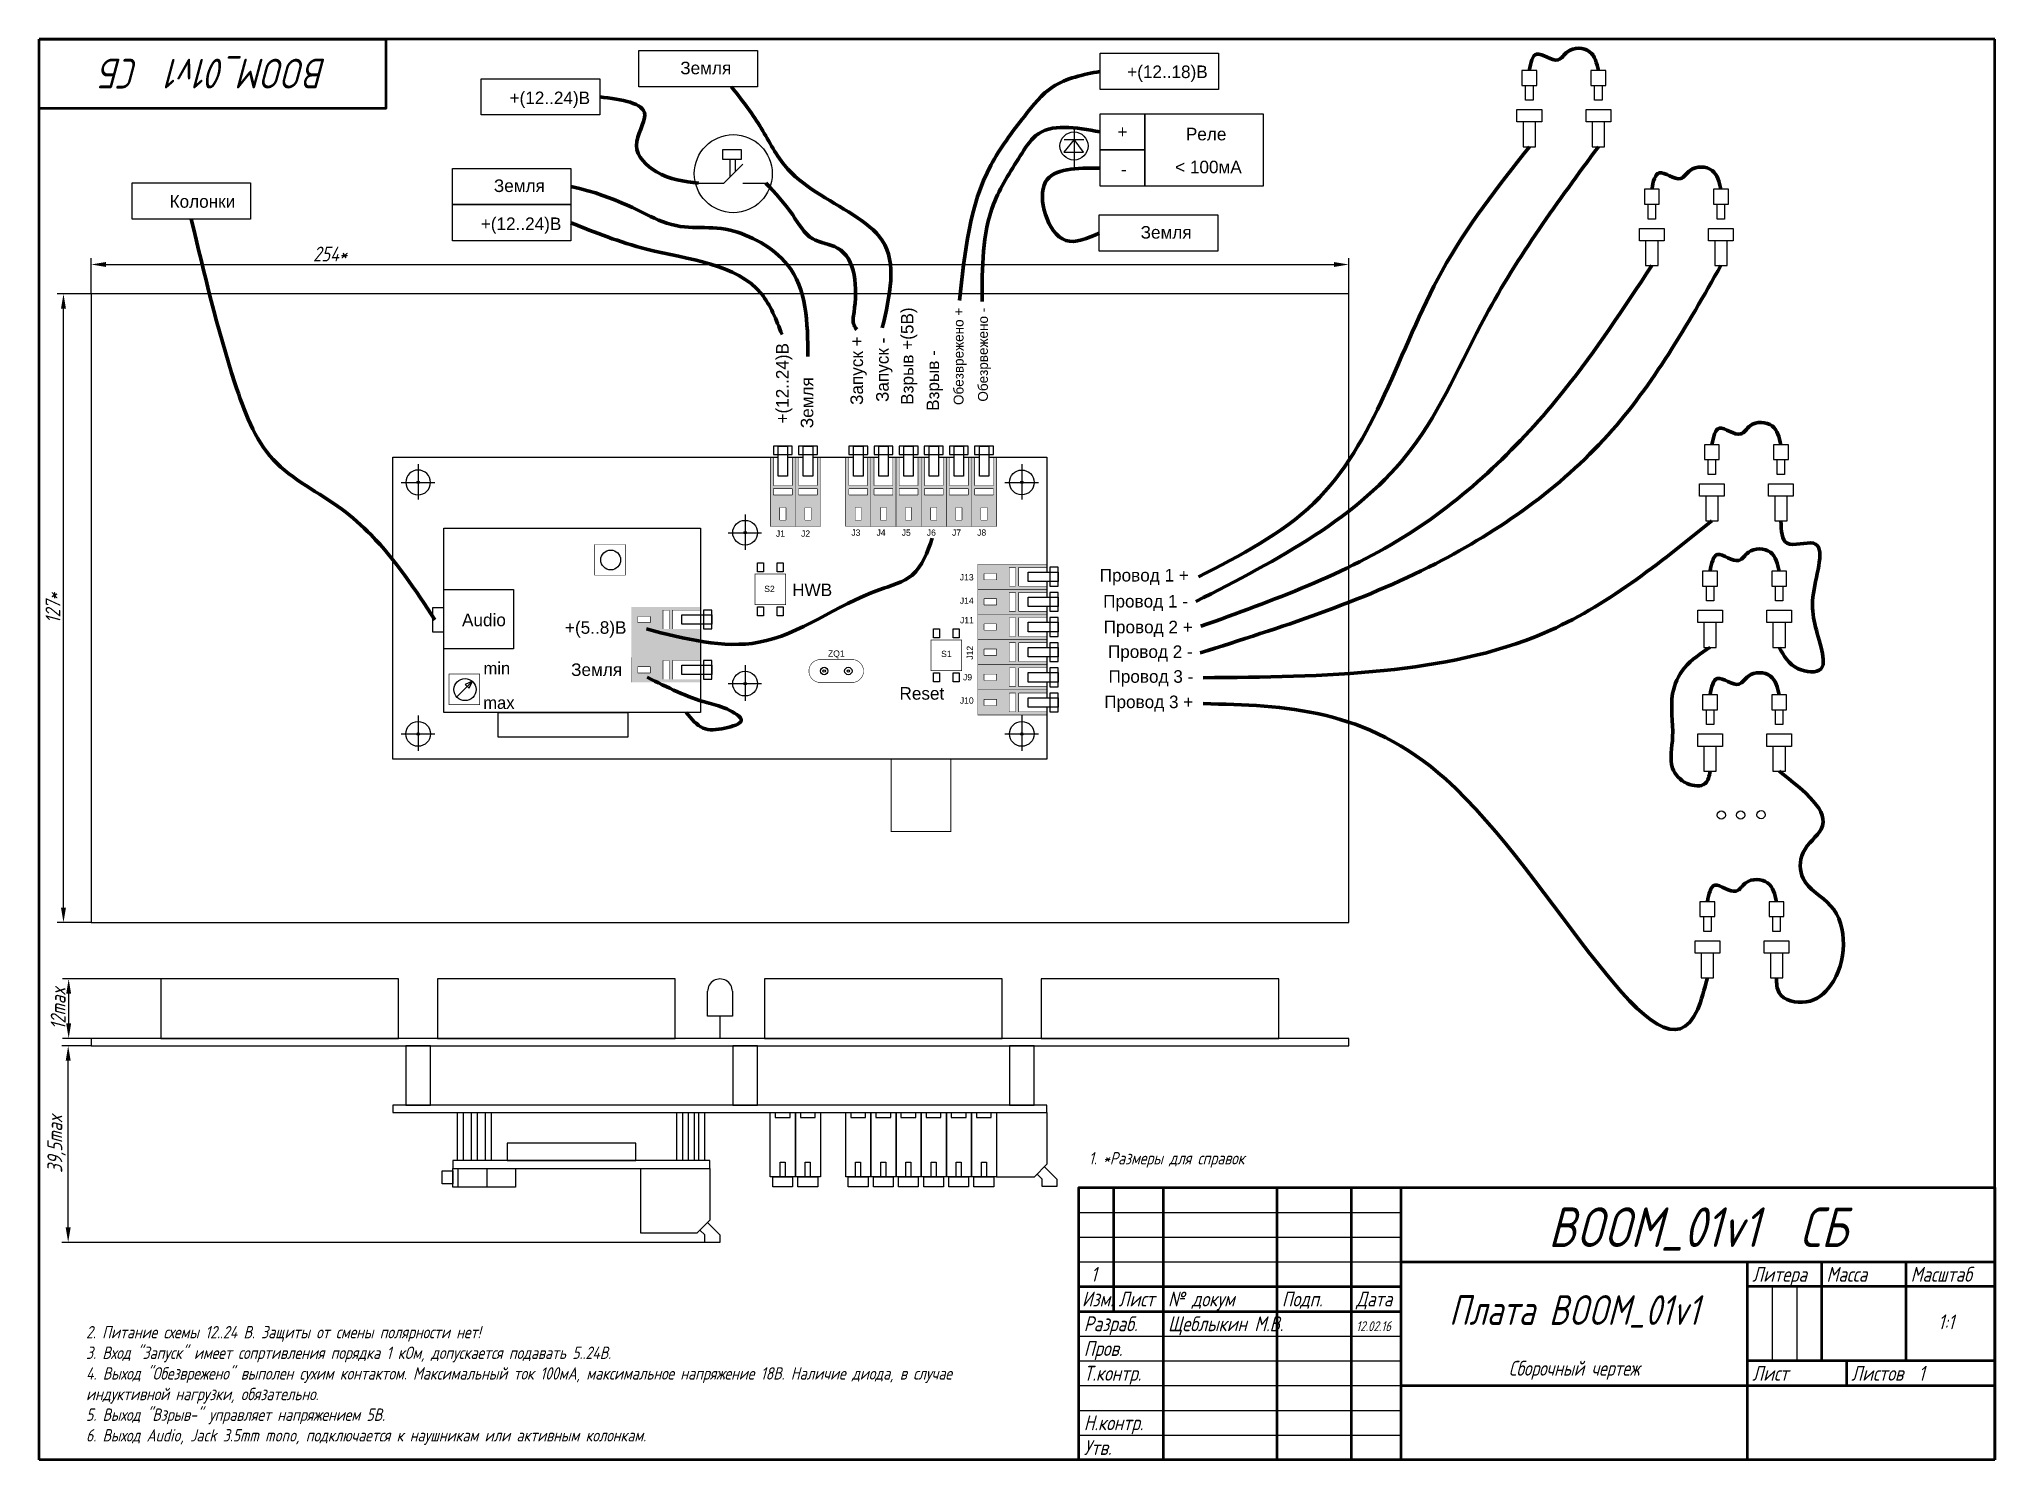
# Paper-space layout '1' of a CAD drawing. Extents: x 20 to 415, y 5 to 292.
# The model-space entities are those that its viewports show. They can reach past a viewport. Long polylines and large blocks are cut down to what shows.
import ezdxf
from ezdxf.enums import TextEntityAlignment as Align

# ---------------------------------------------------------------- set-up
doc = ezdxf.new("R2010")
doc.units = 0
doc.header["$MEASUREMENT"] = 0
doc.layers.get('0').update_dxf_attribs({"linetype": 'CONTINUOUS'})
doc.layers.get('Defpoints').update_dxf_attribs({"linetype": 'CONTINUOUS'})
for name, color, linetype in [('BOARD', 7, 'CONTINUOUS'), ('BOTTOM', 7, 'CONTINUOUS'), ('TOP', 7, 'CONTINUOUS'), ('Видовой экран', 3, 'CONTINUOUS')]:
    doc.layers.add(name, color=color, linetype=linetype)
doc.layers.add('Основной', color=7, linetype='CONTINUOUS', lineweight=50)
doc.layers.add('РАЗМЕРЫ', color=7, linetype='CONTINUOUS', lineweight=0)
doc.layers.get('Видовой экран').freeze()
doc.styles.add('ГОСТ А', font='', dxfattribs={"oblique": 15})
doc.styles.get('ГОСТ А').set_extended_font_data('GOST 2.304 type A')
doc.dimstyles.new('ЕСКД', dxfattribs={"dimscale": 0, "dimtxt": 3, "dimasz": 3, "dimexe": 1.25, "dimexo": 0, "dimtad": 1, "dimtoh": 1, "dimdec": 1, "dimrnd": 0.5, "dimtxsty": 'ГОСТ А', "dimcen": 5, "dimadec": 3, "dimazin": 2, "dimtfac": 0.75, "dimtdec": 4, "dimtmove": 1, "dimatfit": 3, "dimfxl": 1, "dimtolj": 1, "dimarcsym": 0})

psp = doc.layouts.new('1')

# ---------------------------------------------------------------- texts
at = {"style": 'ГОСТ А', "oblique": 15}
for s, p in [('Литера', (366, 40.99)), ('Масса', (381, 40.99)), ('Масштаб', (398, 40.99)), ('Изм.', (230.61, 35.99)), ('Лист', (238, 35.99)), ('№ докум', (248, 35.99)), ('Подп.', (271, 35.99)), ('Дата', (286, 35.99)), ('Разраб.', (231, 30.99)), ('Щеблыкин М.В.', (248, 30.99)), ('Пров.', (231, 25.99)), ('Т.контр.', (231, 20.99)), ('Лист', (366, 20.99)), ('Листов  1', (386, 20.99)), ('Н.контр.', (231, 10.99)), ('Утв.', (231, 5.99))]:
    psp.add_text(s, height=3, dxfattribs=at).set_placement(p)
at = {"style": 'ГОСТ А', "oblique": 15, "width": 0.95}
psp.add_text('Плата BOOM_01v1', height=6, dxfattribs=at).set_placement((330, 35), align=Align.MIDDLE)
at = {"style": 'ГОСТ А', "oblique": 15}
psp.add_text('1:1', height=3, dxfattribs=at).set_placement((405.16, 32.87), align=Align.MIDDLE)
at = {"style": 'ГОСТ А', "oblique": 15, "width": 0.95}
psp.add_text('Сборочный чертеж', height=3, dxfattribs=at).set_placement((330, 22), align=Align.CENTER)
at = {"char_height": 2.5, "attachment_point": 7, "style": 'ГОСТ А'}
for s, insert, width in [('{\\FCS_Gost2304|c0;1. *Размеры для справок\\P}', (232, 64), 178), ('{\\FCS_Gost2304|c0;2. Питание схемы 12..24 В. Защиты от смены полярности нет!\\P3. Вход "Запуск" имеет сопртивления порядка 1 кОм, допускается подавать 5..24В.\\P4. Выход "Обезврежено" выполен сухим контактом. Максимальный ток 100мА, максимальное напряжение 18В. Наличие диода, в случае индуктивной нагрузки, обязательно.\\P5. Выход "Взрыв-" управляет напряжением 5В.\\P6. Выход Audio, Jack 3.5mm mono, подключается к наушникам или активным колонкам.}', (29.47, 8.03), 188.4884)]:
    psp.add_mtext(s, dxfattribs=dict(at, insert=insert, width=width))
at = {"layer": 'TOP', "width": 1.019685}
for s, p in [('Земля', (159.79, 286.17)), ('+(12..18)В', (256.02, 285.4)), ('+(12..24)В', (131.28, 280.13)), ('+', (239.82, 273.3)), ('Реле', (259.79, 272.82)), ('-', (239.67, 265.72)), ('< 100мА', (262.89, 266.17)), ('Земля', (122.14, 262.38)), ('Колонки', (59.61, 259.21)), ('+(12..24)В', (125.47, 254.7)), ('Земля', (252.77, 252.97)), ('HWB', (180.17, 180.75)), ('Провод 1 +', (252.21, 183.7)), ('Провод 1 -', (252.03, 178.45)), ('Audio', (114.27, 174.67)), ('+(5..8)В', (138.62, 173.14)), ('Провод 2 +', (252.99, 173.24)), ('Земля', (137.74, 164.62)), ('Провод 2 -', (252.99, 168.26)), ('Провод 3 -', (253.11, 163.25)), ('Reset', (202.81, 159.83)), ('Провод 3 +', (253.11, 158.12))]:
    psp.add_text(s, height=2.54, dxfattribs=at).set_placement(p, align=Align.MIDDLE_RIGHT)
for s, height, p in [('Взрыв +(5В)', 2.54, (195.32, 237.8)), ('Обезврежено +', 2, (205.7, 237.73)), ('Обезрвежено -', 2, (210.62, 237.73)), ('+(12..24)В', 2.54, (170.1, 230.61)), ('Запуск +', 2.54, (185.13, 231.96)), ('Запуск -', 2.54, (190.32, 231.69)), ('Взрыв -', 2.54, (200.51, 229.17)), ('Земля', 2.54, (175.09, 223.7))]:
    psp.add_text(s, height=height, rotation=90, dxfattribs=at).set_placement(p, align=Align.MIDDLE_RIGHT)

msp = doc.modelspace()

# ---------------------------------------------------------------- texts
at = {"layer": 'BOTTOM', "linetype": 'ByBlock', "char_height": 2.5, "width": 9.9381, "attachment_point": 1}
for s, insert in [('min', (699, -29.52)), ('max', (698.94, -36.47))]:
    msp.add_mtext(s, dxfattribs=dict(at, insert=insert))
at = {"layer": 'TOP', "width": 1.019685}
for s, p in [('J1', (758.05, -4.2)), ('J2', (763.13, -4.2)), ('J3', (773.29, -4)), ('J4', (778.37, -4)), ('J5', (783.45, -4)), ('J6', (788.53, -4)), ('J7', (793.61, -4)), ('J8', (798.69, -4)), ('J13', (795.19, -13.02)), ('J14', (795.2, -17.74)), ('J11', (795.23, -21.69)), ('J9', (795.84, -33.21)), ('J10', (795.2, -37.92))]:
    msp.add_text(s, height=1.27, dxfattribs=at).set_placement(p)
for s, p in [('S2', (756.75, -15.36)), ('ZQ1', (770.24, -28.43)), ('S1', (792.48, -28.5))]:
    msp.add_text(s, height=1.27, dxfattribs=at).set_placement(p, align=Align.CENTER)
msp.add_text('J12', height=1.27, rotation=90, dxfattribs=at).set_placement((797.86, -29.03))

# ---------------------------------------------------------------- blocks, each defined once
blk = doc.blocks.new('date')
at = {"style": 'ГОСТ А', "oblique": 15}
blk.add_text('12.02.16', height=2, dxfattribs=at).set_placement((0, 0))
blk = doc.blocks.new('Decimal')
at = {"style": 'ГОСТ А', "oblique": 15}
blk.add_text('BOOM_01v1  СБ', height=8, dxfattribs=at).set_placement((0, 0), align=Align.CENTER)
blk = doc.blocks.new('revision')
at = {"style": 'ГОСТ А', "oblique": 15}
blk.add_text('1', height=3, dxfattribs=at).set_placement((0, 0), align=Align.CENTER)
blk = doc.blocks.new('*D24')
at = {"layer": 'Defpoints', "color": 0}
for p in [(25.97, 102.15), (44.61, 102.15), (30.51, 90.15)]:
    blk.add_point(p, dxfattribs=at)
at = {"layer": 'РАЗМЕРЫ', "color": 0, "lineweight": -2}
for p, q in [((44.61, 102.15), (24.72, 102.15)), ((25.97, 93.15), (25.97, 99.15)), ((30.51, 90.15), (24.72, 90.15))]:
    blk.add_line(p, q, dxfattribs=at)
at = {"layer": 'РАЗМЕРЫ', "color": 0}
for points in [[(26.47, 99.15), (25.47, 99.15), (25.97, 102.15)], [(25.47, 93.15), (26.47, 93.15), (25.97, 90.15)]]:
    blk.add_solid(points, dxfattribs=at)
at = {"layer": 'РАЗМЕРЫ', "color": 0, "linetype": 'ByBlock', "insert": (23.84, 96.15), "char_height": 3, "attachment_point": 5, "rotation": 90, "style": 'ГОСТ А'}
blk.add_mtext('\\A1;12max', dxfattribs=at)
blk = doc.blocks.new('*D26')
at = {"layer": 'Defpoints', "color": 0}
for p in [(25.87, 88.65), (30.51, 88.65), (154.45, 48.94)]:
    blk.add_point(p, dxfattribs=at)
at = {"layer": 'РАЗМЕРЫ', "color": 0, "lineweight": -2}
for p, q in [((30.51, 88.65), (24.62, 88.65)), ((25.87, 51.94), (25.87, 85.65)), ((154.45, 48.94), (24.62, 48.94))]:
    blk.add_line(p, q, dxfattribs=at)
at = {"layer": 'РАЗМЕРЫ', "color": 0}
for points in [[(26.37, 85.65), (25.37, 85.65), (25.87, 88.65)], [(25.37, 51.94), (26.37, 51.94), (25.87, 48.94)]]:
    blk.add_solid(points, dxfattribs=at)
at = {"layer": 'РАЗМЕРЫ', "color": 0, "linetype": 'ByBlock', "insert": (23.52, 68.8), "char_height": 3, "attachment_point": 5, "rotation": 90, "style": 'ГОСТ А'}
blk.add_mtext('\\A1;39,5max', dxfattribs=at)
blk = doc.blocks.new('*D29')
at = {"layer": 'Defpoints', "color": 0}
for p in [(284.51, 246.47), (30.51, 240.56), (284.51, 240.56)]:
    blk.add_point(p, dxfattribs=at)
at = {"layer": 'РАЗМЕРЫ', "color": 0, "lineweight": -2}
for p, q in [((30.51, 240.56), (30.51, 247.72)), ((33.51, 246.47), (281.51, 246.47)), ((284.51, 240.56), (284.51, 247.72))]:
    blk.add_line(p, q, dxfattribs=at)
at = {"layer": 'РАЗМЕРЫ', "color": 0}
for points in [[(33.51, 246.97), (33.51, 245.97), (30.51, 246.47)], [(281.51, 245.97), (281.51, 246.97), (284.51, 246.47)]]:
    blk.add_solid(points, dxfattribs=at)
at = {"layer": 'РАЗМЕРЫ', "color": 0, "linetype": 'ByBlock', "insert": (78.76, 248.59), "char_height": 3, "attachment_point": 5, "style": 'ГОСТ А'}
blk.add_mtext('\\A1;254*', dxfattribs=at)
blk = doc.blocks.new('*D50')
at = {"layer": 'Defpoints', "color": 0}
for p in [(24.92, 240.56), (30.51, 240.56), (30.51, 113.56)]:
    blk.add_point(p, dxfattribs=at)
at = {"layer": 'РАЗМЕРЫ', "color": 0, "lineweight": -2}
for p, q in [((30.51, 240.56), (23.67, 240.56)), ((24.92, 116.56), (24.92, 237.56)), ((30.51, 113.56), (23.67, 113.56))]:
    blk.add_line(p, q, dxfattribs=at)
at = {"layer": 'РАЗМЕРЫ', "color": 0}
for points in [[(25.42, 237.56), (24.42, 237.56), (24.92, 240.56)], [(24.42, 116.56), (25.42, 116.56), (24.92, 113.56)]]:
    blk.add_solid(points, dxfattribs=at)
at = {"layer": 'РАЗМЕРЫ', "color": 0, "linetype": 'ByBlock', "insert": (22.8, 177.06), "char_height": 3, "attachment_point": 5, "rotation": 90, "style": 'ГОСТ А'}
blk.add_mtext('\\A1;127*', dxfattribs=at)
blk = doc.blocks.new('Гнездо')
at = {"layer": 'BOTTOM', "linetype": 'ByBlock'}
for points in [[(-5, 0), (5, 0), (5, -5), (-5, -5)], [(2.5, -5), (-2.5, -5), (-2.5, -15), (2.5, -15)]]:
    blk.add_lwpolyline(points, close=True, dxfattribs=at)
blk = doc.blocks.new('FIGURE_CIRCLE')
blk.add_circle((0, 0), 0.5)
blk = doc.blocks.new('FIGURE_SQUARE')
blk.add_lwpolyline([(-0.5, -0.5), (-0.5, 0.5), (0.5, 0.5), (0.5, -0.5)], close=True)
blk = doc.blocks.new('WAGO')
at = {"layer": 'BOTTOM', "linetype": 'ByBlock', "ltscale": 100}
for p, q in [((-1.54, 0), (-1.54, -1)), ((1.46, -1), (1.46, 0)), ((-1.54, -1), (1.46, -1)), ((-0.54, -13), (-0.54, -10)), ((-0.54, -10), (0.46, -10)), ((0.46, -10), (0.46, -13))]:
    blk.add_line(p, q, dxfattribs=at)
for points in [[(-2.54, 0), (2.54, 0), (2.54, -13), (-2.54, -13)], [(-2.04, -13), (1.96, -13), (1.96, -15), (-2.04, -15)]]:
    blk.add_lwpolyline(points, close=True, dxfattribs=at)

# ---------------------------------------------------------------- dimensions: what is measured, and where the dimension line sits
at = {"layer": 'РАЗМЕРЫ'}
dim = psp.add_linear_dim(base=(284.51, 246.47), p1=(30.51, 240.56), p2=(284.51, 240.56), text='<>*', dimstyle='ЕСКД', override={"dimscale": 1, "dimlfac": 1, "dimtxsty": 'ГОСТ А', "dimsah": 1, "dimtolj": 1}, dxfattribs=at)
dim.commit()
dim.dimension.update_dxf_attribs({"geometry": '*D29', "text_midpoint": (78.76, 246.47), "dimtype": 160})
for base, p1, p2, text, picture, middle in [((24.92, 240.56), (30.51, 113.56), (30.51, 240.56), '<>*', '*D50', (22.8, 177.06)), ((25.97, 102.15), (30.51, 90.15), (44.61, 102.15), '<>max', '*D24', (23.84, 96.15)), ((25.87, 88.65), (154.45, 48.94), (30.51, 88.65), '<>max', '*D26', (23.52, 68.8))]:
    dim = psp.add_linear_dim(base=base, p1=p1, p2=p2, angle=90, text=text, dimstyle='ЕСКД', override={"dimscale": 1, "dimlfac": 1, "dimtxsty": 'ГОСТ А', "dimsah": 1, "dimtolj": 1}, dxfattribs=at)
    dim.commit()
    dim.dimension.update_dxf_attribs({"geometry": picture, "text_midpoint": middle})

# ---------------------------------------------------------------- hatches: boundary and pattern name
at = {"layer": 'BOTTOM', "linetype": 'ByBlock'}
h = msp.add_hatch(color=40, dxfattribs=at)
h.paths.add_polyline_path([(756.91, -2.11), (756.91, 11.86), (757.54, 11.86), (757.54, 6.15), (761.35, 6.15), (761.35, 11.86), (761.99, 11.86), (761.99, -2.11)])
h.paths.add_polyline_path([(757.54, 4.24), (761.35, 4.24), (761.35, 5.51), (757.54, 5.51)], flags=16)
h.paths.add_polyline_path([(758.81, 1.7), (758.81, -0.84), (760.08, -0.84), (760.08, 1.7)], flags=16)
h = msp.add_hatch(color=253, dxfattribs=at)
h.paths.add_polyline_path([(761.99, -2.11), (761.99, 11.86), (762.62, 11.86), (762.62, 6.15), (766.43, 6.15), (766.43, 11.86), (767.07, 11.86), (767.07, -2.11)])
h.paths.add_polyline_path([(762.62, 4.24), (766.43, 4.24), (766.43, 5.51), (762.62, 5.51)], flags=16)
h.paths.add_polyline_path([(763.89, 1.7), (763.89, -0.84), (765.16, -0.84), (765.16, 1.7)], flags=16)
h = msp.add_hatch(color=40, dxfattribs=at)
h.paths.add_polyline_path([(772.15, -2.11), (772.15, 11.86), (772.78, 11.86), (772.78, 6.15), (776.59, 6.15), (776.59, 11.86), (777.23, 11.86), (777.23, -2.11)])
h.paths.add_polyline_path([(772.78, 4.24), (776.59, 4.24), (776.59, 5.51), (772.78, 5.51)], flags=16)
h.paths.add_polyline_path([(774.05, 1.7), (774.05, -0.84), (775.32, -0.84), (775.32, 1.7)], flags=16)
h = msp.add_hatch(color=253, dxfattribs=at)
h.paths.add_polyline_path([(777.23, -2.11), (777.23, 11.86), (777.86, 11.86), (777.86, 6.15), (781.67, 6.15), (781.67, 11.86), (782.31, 11.86), (782.31, -2.11)])
h.paths.add_polyline_path([(777.86, 4.24), (781.67, 4.24), (781.67, 5.51), (777.86, 5.51)], flags=16)
h.paths.add_polyline_path([(779.13, 1.7), (779.13, -0.84), (780.4, -0.84), (780.4, 1.7)], flags=16)
h = msp.add_hatch(color=40, dxfattribs=at)
h.paths.add_polyline_path([(782.31, -2.11), (782.31, 11.86), (782.94, 11.86), (782.94, 6.15), (786.75, 6.15), (786.75, 11.86), (787.39, 11.86), (787.39, -2.11)])
h.paths.add_polyline_path([(782.94, 4.24), (786.75, 4.24), (786.75, 5.51), (782.94, 5.51)], flags=16)
h.paths.add_polyline_path([(784.21, 1.7), (784.21, -0.84), (785.48, -0.84), (785.48, 1.7)], flags=16)
h = msp.add_hatch(color=253, dxfattribs=at)
h.paths.add_polyline_path([(787.39, -2.11), (787.39, 11.86), (788.02, 11.86), (788.02, 6.15), (791.83, 6.15), (791.83, 11.86), (792.47, 11.86), (792.47, -2.11)])
h.paths.add_polyline_path([(788.02, 4.24), (791.83, 4.24), (791.83, 5.51), (788.02, 5.51)], flags=16)
h.paths.add_polyline_path([(789.29, 1.7), (789.29, -0.84), (790.56, -0.84), (790.56, 1.7)], flags=16)
h = msp.add_hatch(color=40, dxfattribs=at)
h.paths.add_polyline_path([(792.47, -2.11), (792.47, 11.86), (793.1, 11.86), (793.1, 6.15), (796.91, 6.15), (796.91, 11.86), (797.55, 11.86), (797.55, -2.11)])
h.paths.add_polyline_path([(793.1, 4.24), (796.91, 4.24), (796.91, 5.51), (793.1, 5.51)], flags=16)
h.paths.add_polyline_path([(794.37, 1.7), (794.37, -0.84), (795.64, -0.84), (795.64, 1.7)], flags=16)
h = msp.add_hatch(color=253, dxfattribs=at)
h.paths.add_polyline_path([(797.55, -2.11), (797.55, 11.86), (798.18, 11.86), (798.18, 6.15), (801.99, 6.15), (801.99, 11.86), (802.63, 11.86), (802.63, -2.11)])
h.paths.add_polyline_path([(798.18, 4.24), (801.99, 4.24), (801.99, 5.51), (798.18, 5.51)], flags=16)
h.paths.add_polyline_path([(799.45, 1.7), (799.45, -0.84), (800.72, -0.84), (800.72, 1.7)], flags=16)
h = msp.add_hatch(color=253, dxfattribs=at)
h.paths.add_polyline_path([(798.82, -9.73), (812.79, -9.73), (812.79, -10.36), (807.07, -10.36), (807.07, -14.17), (812.79, -14.17), (812.79, -14.81), (798.82, -14.81)])
h.paths.add_polyline_path([(805.17, -10.36), (805.17, -14.17), (806.44, -14.17), (806.44, -10.36)], flags=16)
h.paths.add_polyline_path([(802.63, -11.63), (800.09, -11.63), (800.09, -12.9), (802.63, -12.9)], flags=16)
h = msp.add_hatch(color=40, dxfattribs=at)
h.paths.add_polyline_path([(798.82, -14.81), (812.79, -14.81), (812.79, -15.44), (807.07, -15.44), (807.07, -19.25), (812.79, -19.25), (812.79, -19.89), (798.82, -19.89)])
h.paths.add_polyline_path([(805.17, -15.44), (805.17, -19.25), (806.44, -19.25), (806.44, -15.44)], flags=16)
h.paths.add_polyline_path([(802.63, -16.71), (800.09, -16.71), (800.09, -17.98), (802.63, -17.98)], flags=16)
h = msp.add_hatch(color=40, dxfattribs=at)
h.paths.add_polyline_path([(728.88, -18.39), (742.85, -18.39), (742.85, -19.02), (737.13, -19.02), (737.13, -22.83), (742.85, -22.83), (742.85, -23.47), (728.88, -23.47)])
h.paths.add_polyline_path([(735.23, -19.02), (735.23, -22.83), (736.5, -22.83), (736.5, -19.02)], flags=16)
h.paths.add_polyline_path([(732.69, -20.29), (730.15, -20.29), (730.15, -21.56), (732.69, -21.56)], flags=16)
h = msp.add_hatch(color=40, dxfattribs=at)
h.paths.add_polyline_path([(728.88, -23.47), (742.85, -23.47), (742.85, -24.1), (742.85, -25.31), (742.85, -26.9), (742.85, -27.91), (742.85, -28.55), (728.88, -28.55)])
h.paths.add_polyline_path([(735.23, -26.01), (735.23, -26.02), (735.86, -26.01), (736.5, -26.01)], flags=16)
h.paths.add_polyline_path([(730.15, -26.01), (730.15, -25.37), (730.15, -26.64), (730.15, -26.53)], flags=16)
h = msp.add_hatch(color=253, dxfattribs=at)
h.paths.add_polyline_path([(798.82, -19.89), (812.79, -19.89), (812.79, -20.52), (807.07, -20.52), (807.07, -24.33), (812.79, -24.33), (812.79, -24.97), (798.82, -24.97)])
h.paths.add_polyline_path([(805.17, -20.52), (805.17, -24.33), (806.44, -24.33), (806.44, -20.52)], flags=16)
h.paths.add_polyline_path([(802.63, -21.79), (800.09, -21.79), (800.09, -23.06), (802.63, -23.06)], flags=16)
h = msp.add_hatch(color=40, dxfattribs=at)
h.paths.add_polyline_path([(798.82, -24.97), (812.79, -24.97), (812.79, -25.6), (807.07, -25.6), (807.07, -29.41), (812.79, -29.41), (812.79, -30.05), (798.82, -30.05)])
h.paths.add_polyline_path([(805.17, -25.6), (805.17, -29.41), (806.44, -29.41), (806.44, -25.6)], flags=16)
h.paths.add_polyline_path([(802.63, -26.87), (800.09, -26.87), (800.09, -28.14), (802.63, -28.14)], flags=16)
h = msp.add_hatch(color=253, dxfattribs=at)
h.paths.add_polyline_path([(728.88, -28.55), (742.85, -28.55), (742.85, -29.18), (737.13, -29.18), (737.13, -32.99), (742.85, -32.99), (742.85, -33.63), (728.88, -33.63)])
h.paths.add_polyline_path([(735.23, -29.18), (735.23, -32.99), (736.5, -32.99), (736.5, -29.18)], flags=16)
h.paths.add_polyline_path([(732.69, -30.45), (730.15, -30.45), (730.15, -31.72), (732.69, -31.72)], flags=16)
h = msp.add_hatch(color=253, dxfattribs=at)
h.paths.add_polyline_path([(798.82, -30.05), (812.79, -30.05), (812.79, -30.68), (807.07, -30.68), (807.07, -34.49), (812.79, -34.49), (812.79, -35.13), (798.82, -35.13)])
h.paths.add_polyline_path([(805.17, -30.68), (805.17, -34.49), (806.44, -34.49), (806.44, -30.68)], flags=16)
h.paths.add_polyline_path([(802.63, -31.95), (800.09, -31.95), (800.09, -33.22), (802.63, -33.22)], flags=16)
h = msp.add_hatch(color=40, dxfattribs=at)
h.paths.add_polyline_path([(798.82, -35.13), (812.79, -35.13), (812.79, -35.76), (807.07, -35.76), (807.07, -39.57), (812.79, -39.57), (812.79, -40.21), (798.82, -40.21)])
h.paths.add_polyline_path([(805.17, -35.76), (805.17, -39.57), (806.44, -39.57), (806.44, -35.76)], flags=16)
h.paths.add_polyline_path([(802.63, -37.03), (800.09, -37.03), (800.09, -38.3), (802.63, -38.3)], flags=16)

# ---------------------------------------------------------------- linework, layer by layer
at = {"layer": 'BOARD'}
for points in [[(619.75, 44.88), (619.75, -82.12), (873.75, -82.12), (873.75, 44.88)], [(619.75, -105.52), (619.75, -107.02), (873.75, -107.02), (873.75, -105.52)], [(812.79, -120.52), (812.79, -119.02), (680.71, -119.02), (680.71, -120.52)]]:
    msp.add_lwpolyline(points, close=True, dxfattribs=at)
for points in [[(812.79, -38.62), (812.79, -49.1), (680.71, -49.1), (680.71, 11.86), (758.5, 11.86)], [(760.4, 11.86), (763.58, 11.86)], [(765.48, 11.86), (773.74, 11.86)], [(775.64, 11.86), (778.82, 11.86)], [(780.72, 11.86), (783.9, 11.86)], [(785.8, 11.86), (788.98, 11.86)], [(790.88, 11.86), (794.06, 11.86)], [(795.96, 11.86), (799.14, 11.86)], [(801.04, 11.86), (812.79, 11.86), (812.79, -11.32)], [(812.79, -13.22), (812.79, -16.4)], [(812.79, -18.3), (812.79, -21.48)], [(742.85, -21.88), (742.85, -25.06)], [(812.79, -23.38), (812.79, -26.56)], [(742.85, -26.96), (742.85, -30.14)], [(742.85, -26.96), (742.85, -30.14)], [(812.79, -28.46), (812.79, -31.64)], [(812.79, -33.54), (812.79, -36.72)]]:
    msp.add_lwpolyline(points, dxfattribs=at)
at = {"layer": 'BOTTOM', "linetype": 'ByBlock'}
for p, q in [((685.79, 10.49), (685.79, 3.33)), ((807.71, 10.49), (807.71, 3.33)), ((682.38, 6.78), (689.13, 6.78)), ((804.3, 6.78), (811.05, 6.78)), ((751.83, 0.33), (751.83, -6.83)), ((748.42, -3.38), (755.17, -3.38)), ((751.83, -30.15), (751.83, -37.31)), ((693.61, -36.54), (696.75, -33.4)), ((696.75, -33.4), (695.32, -34.06)), ((695.32, -34.06), (696.09, -34.77)), ((696.09, -34.77), (696.75, -33.4)), ((748.42, -33.86), (755.17, -33.86)), ((685.79, -40.31), (685.79, -47.47)), ((807.71, -40.31), (807.71, -47.47)), ((682.38, -44.02), (689.13, -44.02)), ((804.3, -44.02), (811.05, -44.02)), ((812.79, -120.52), (812.79, -130.97)), ((730.72, -131.78), (730.72, -144.78)), ((744.69, -131.78), (744.69, -142.24)), ((802.63, -133.52), (810.24, -133.52)), ((810.24, -133.52), (810.29, -133.47)), ((812.79, -130.97), (810.29, -133.47)), ((811.79, -133.97), (810.79, -132.97)), ((811.79, -135.47), (811.79, -133.97)), ((812.3, -131.47), (814.79, -133.97)), ((814.79, -133.97), (814.79, -133.97)), ((814.79, -133.97), (814.79, -135.47)), ((814.79, -135.47), (811.79, -135.47)), ((730.72, -144.78), (742.15, -144.78)), ((742.15, -144.78), (742.19, -144.74)), ((744.69, -142.24), (742.19, -144.74)), ((743.69, -145.24), (742.69, -144.24)), ((743.69, -146.74), (743.69, -145.24)), ((744.2, -142.73), (746.69, -145.24)), ((746.69, -145.24), (746.69, -145.24)), ((746.69, -145.24), (746.69, -146.74)), ((746.69, -146.74), (743.69, -146.74))]:
    msp.add_line(p, q, dxfattribs=at)
at = {"layer": 'BOTTOM', "linetype": 'ByBlock', "ltscale": 100}
msp.add_line((746.75, -101.02), (746.75, -105.52), dxfattribs=at)
at = {"layer": 'BOTTOM', "linetype": 'ByBlock'}
for points in [[(757.54, 14.13), (757.54, 12.42), (761.35, 12.42), (761.35, 14.13)], [(758.5, 8.05), (758.5, 14.13), (760.4, 14.13), (760.4, 8.05)], [(762.62, 14.13), (762.62, 12.42), (766.43, 12.42), (766.43, 14.13)], [(763.58, 8.05), (763.58, 14.13), (765.48, 14.13), (765.48, 8.05)], [(772.78, 14.13), (772.78, 12.42), (776.59, 12.42), (776.59, 14.13)], [(773.74, 8.05), (773.74, 14.13), (775.64, 14.13), (775.64, 8.05)], [(777.86, 14.13), (777.86, 12.42), (781.67, 12.42), (781.67, 14.13)], [(778.82, 8.05), (778.82, 14.13), (780.72, 14.13), (780.72, 8.05)], [(782.94, 14.13), (782.94, 12.42), (786.75, 12.42), (786.75, 14.13)], [(783.9, 8.05), (783.9, 14.13), (785.8, 14.13), (785.8, 8.05)], [(788.02, 14.13), (788.02, 12.42), (791.83, 12.42), (791.83, 14.13)], [(788.98, 8.05), (788.98, 14.13), (790.88, 14.13), (790.88, 8.05)], [(793.1, 14.13), (793.1, 12.42), (796.91, 12.42), (796.91, 14.13)], [(794.06, 8.05), (794.06, 14.13), (795.96, 14.13), (795.96, 8.05)], [(798.18, 14.13), (798.18, 12.42), (801.99, 12.42), (801.99, 14.13)], [(799.14, 8.05), (799.14, 14.13), (801.04, 14.13), (801.04, 8.05)], [(690.97, -2.46), (742.85, -2.46), (742.85, -39.72), (690.97, -39.72)], [(808.98, -11.32), (815.06, -11.32), (815.06, -13.22), (808.98, -13.22)], [(815.06, -10.36), (813.35, -10.36), (813.35, -14.17), (815.06, -14.17)], [(690.97, -14.82), (705.04, -14.82), (705.04, -26.84), (690.97, -26.84)], [(815.06, -15.44), (813.35, -15.44), (813.35, -19.25), (815.06, -19.25)], [(690.97, -18.53), (688.69, -18.53), (688.69, -23.39), (690.97, -23.39)], [(745.12, -19.02), (743.41, -19.02), (743.41, -22.83), (745.12, -22.83)], [(808.98, -16.4), (815.06, -16.4), (815.06, -18.3), (808.98, -18.3)], [(739.04, -19.98), (745.12, -19.98), (745.12, -21.88), (739.04, -21.88)], [(808.98, -21.48), (815.06, -21.48), (815.06, -23.38), (808.98, -23.38)], [(815.06, -20.52), (813.35, -20.52), (813.35, -24.33), (815.06, -24.33)], [(808.98, -26.56), (815.06, -26.56), (815.06, -28.46), (808.98, -28.46)], [(815.06, -25.6), (813.35, -25.6), (813.35, -29.41), (815.06, -29.41)], [(739.04, -30.14), (745.12, -30.14), (745.12, -32.04), (739.04, -32.04)], [(745.12, -29.18), (743.41, -29.18), (743.41, -32.99), (745.12, -32.99)], [(815.06, -30.68), (813.35, -30.68), (813.35, -34.49), (815.06, -34.49)], [(808.98, -31.64), (815.06, -31.64), (815.06, -33.54), (808.98, -33.54)], [(808.98, -36.72), (815.06, -36.72), (815.06, -38.62), (808.98, -38.62)], [(815.06, -35.76), (813.35, -35.76), (813.35, -39.57), (815.06, -39.57)], [(701.93, -39.72), (728.14, -39.72), (728.14, -44.69), (701.93, -44.69)], [(688.29, -107.02), (683.29, -107.02), (683.29, -119.02), (688.29, -119.02)], [(754.33, -107.02), (749.33, -107.02), (749.33, -119.02), (754.33, -119.02)], [(810.21, -107.02), (805.21, -107.02), (805.21, -119.02), (810.21, -119.02)], [(693.72, -120.52), (694.85, -120.52), (694.85, -130.22), (693.72, -130.22)], [(696.56, -120.52), (697.69, -120.52), (697.69, -130.22), (696.56, -130.22)], [(699.4, -120.52), (700.54, -120.52), (700.54, -130.22), (699.4, -130.22)], [(738.04, -120.52), (739.18, -120.52), (739.18, -130.22), (738.04, -130.22)], [(740.41, -120.52), (741.54, -120.52), (741.54, -130.22), (740.41, -130.22)], [(742.5, -120.52), (743.64, -120.52), (743.64, -130.22), (742.5, -130.22)], [(692.82, -131.78), (744.69, -131.78), (744.69, -130.22), (692.82, -130.22)], [(703.77, -130.22), (729.77, -130.22), (729.77, -126.69), (703.77, -126.69)], [(692.82, -134.93), (690.66, -134.93), (690.66, -132.28), (692.82, -132.28)], [(692.82, -131.78), (705.43, -131.78), (705.43, -135.6), (692.82, -135.6)], [(693.87, -131.78), (699.66, -131.78), (699.66, -135.6), (693.87, -135.6)]]:
    msp.add_lwpolyline(points, close=True, dxfattribs=at)
at = {"layer": 'BOTTOM', "const_width": 0.2}
msp.add_lwpolyline([(781.35, -49.1), (781.35, -63.76), (793.35, -63.76), (793.35, -49.1)], dxfattribs=at)
at = {"layer": 'BOTTOM', "linetype": 'ByBlock', "ltscale": 100}
for points in [[(633.85, -105.52), (681.85, -105.52), (681.85, -93.52), (633.85, -93.52)], [(689.73, -105.52), (737.73, -105.52), (737.73, -93.52), (689.73, -93.52)], [(755.77, -105.52), (803.77, -105.52), (803.77, -93.52), (755.77, -93.52)], [(811.65, -105.52), (859.65, -105.52), (859.65, -93.52), (811.65, -93.52)]]:
    msp.add_lwpolyline(points, close=True, dxfattribs=at)
msp.add_lwpolyline([(749.25, -96.02), (749.25, -101.02), (744.25, -101.02), (744.25, -96.02)], dxfattribs=at)
at = {"layer": 'BOTTOM', "linetype": 'ByBlock'}
for centre, radius in [((724.68, -8.89), 2), ((695.26, -35.06), 2.23)]:
    msp.add_circle(centre, radius, dxfattribs=at)
at = {"layer": 'BOTTOM', "linetype": 'ByBlock', "ltscale": 100}
msp.add_ellipse((746.75, -96.02), major_axis=(0, -2.5), ratio=1, start_param=1.570796, end_param=4.712389, dxfattribs=at)
at = {"layer": 'TOP', "const_width": 0.1}
for points in [[(756.91, 11.86), (756.91, -2.11)], [(758.5, 11.86), (756.91, 11.86)], [(757.54, 6.78), (757.54, 11.86)], [(757.54, 11.86), (758.5, 11.86)], [(761.99, 11.86), (760.4, 11.86)], [(760.4, 11.86), (761.35, 11.86)], [(761.35, 11.86), (761.35, 6.15)], [(761.99, 11.86), (761.99, -2.11)], [(761.99, -2.11), (761.99, 11.86)], [(763.58, 11.86), (761.99, 11.86)], [(762.62, 6.78), (762.62, 11.86)], [(762.62, 11.86), (763.58, 11.86)], [(767.07, 11.86), (765.48, 11.86)], [(765.48, 11.86), (766.43, 11.86)], [(766.43, 11.86), (766.43, 6.15)], [(767.07, -2.11), (767.07, 11.86)], [(772.15, 11.86), (772.15, -2.11)], [(773.74, 11.86), (772.15, 11.86)], [(772.78, 6.78), (772.78, 11.86)], [(772.78, 11.86), (773.74, 11.86)], [(775.64, 11.86), (776.59, 11.86)], [(777.23, 11.86), (775.64, 11.86)], [(776.59, 11.86), (776.59, 6.15)], [(777.23, 11.86), (777.23, -2.11)], [(777.23, -2.11), (777.23, 11.86)], [(778.82, 11.86), (777.23, 11.86)], [(777.86, 6.78), (777.86, 11.86)], [(777.86, 11.86), (778.82, 11.86)], [(780.72, 11.86), (781.67, 11.86)], [(782.31, 11.86), (780.72, 11.86)], [(781.67, 11.86), (781.67, 6.15)], [(782.31, 11.86), (782.31, -2.11)], [(782.31, -2.11), (782.31, 11.86)], [(783.9, 11.86), (782.31, 11.86)], [(782.94, 6.78), (782.94, 11.86)], [(782.94, 11.86), (783.9, 11.86)], [(785.8, 11.86), (786.75, 11.86)], [(787.39, 11.86), (785.8, 11.86)], [(786.75, 11.86), (786.75, 6.15)], [(787.39, 11.86), (787.39, -2.11)], [(787.39, -2.11), (787.39, 11.86)], [(788.98, 11.86), (787.39, 11.86)], [(788.02, 6.78), (788.02, 11.86)], [(788.02, 11.86), (788.98, 11.86)], [(790.88, 11.86), (791.83, 11.86)], [(792.47, 11.86), (790.88, 11.86)], [(791.83, 11.86), (791.83, 6.15)], [(792.47, 11.86), (792.47, -2.11)], [(792.47, -2.11), (792.47, 11.86)], [(794.06, 11.86), (792.47, 11.86)], [(793.1, 6.78), (793.1, 11.86)], [(793.1, 11.86), (794.06, 11.86)], [(797.55, 11.86), (795.96, 11.86)], [(795.96, 11.86), (796.91, 11.86)], [(796.91, 11.86), (796.91, 6.15)], [(797.55, 11.86), (797.55, -2.11)], [(797.55, -2.11), (797.55, 11.86)], [(799.14, 11.86), (797.55, 11.86)], [(798.18, 6.78), (798.18, 11.86)], [(798.18, 11.86), (799.14, 11.86)], [(801.04, 11.86), (801.99, 11.86)], [(802.63, 11.86), (801.04, 11.86)], [(801.99, 11.86), (801.99, 6.15)], [(802.63, -2.11), (802.63, 11.86)], [(757.54, 6.15), (757.54, 6.78)], [(761.35, 6.15), (757.54, 6.15)], [(757.54, 5.51), (761.35, 5.51)], [(757.54, 4.24), (757.54, 5.51)], [(761.35, 4.24), (757.54, 4.24)], [(761.35, 5.51), (761.35, 4.24)], [(762.62, 6.15), (762.62, 6.78)], [(766.43, 6.15), (762.62, 6.15)], [(762.62, 5.51), (766.43, 5.51)], [(762.62, 4.24), (762.62, 5.51)], [(766.43, 4.24), (762.62, 4.24)], [(766.43, 5.51), (766.43, 4.24)], [(772.78, 6.15), (772.78, 6.78)], [(776.59, 6.15), (772.78, 6.15)], [(772.78, 5.51), (776.59, 5.51)], [(772.78, 4.24), (772.78, 5.51)], [(776.59, 4.24), (772.78, 4.24)], [(776.59, 5.51), (776.59, 4.24)], [(777.86, 6.15), (777.86, 6.78)], [(781.67, 6.15), (777.86, 6.15)], [(777.86, 5.51), (781.67, 5.51)], [(777.86, 4.24), (777.86, 5.51)], [(781.67, 4.24), (777.86, 4.24)], [(781.67, 5.51), (781.67, 4.24)], [(782.94, 6.15), (782.94, 6.78)], [(786.75, 6.15), (782.94, 6.15)], [(782.94, 5.51), (786.75, 5.51)], [(782.94, 4.24), (782.94, 5.51)], [(786.75, 4.24), (782.94, 4.24)], [(786.75, 5.51), (786.75, 4.24)], [(788.02, 6.15), (788.02, 6.78)], [(791.83, 6.15), (788.02, 6.15)], [(788.02, 5.51), (791.83, 5.51)], [(788.02, 4.24), (788.02, 5.51)], [(791.83, 4.24), (788.02, 4.24)], [(791.83, 5.51), (791.83, 4.24)], [(793.1, 6.15), (793.1, 6.78)], [(796.91, 6.15), (793.1, 6.15)], [(793.1, 5.51), (796.91, 5.51)], [(793.1, 4.24), (793.1, 5.51)], [(796.91, 4.24), (793.1, 4.24)], [(796.91, 5.51), (796.91, 4.24)], [(798.18, 6.15), (798.18, 6.78)], [(801.99, 6.15), (798.18, 6.15)], [(798.18, 5.51), (801.99, 5.51)], [(798.18, 4.24), (798.18, 5.51)], [(801.99, 4.24), (798.18, 4.24)], [(801.99, 5.51), (801.99, 4.24)], [(758.81, -0.84), (758.81, 1.7)], [(758.81, 1.7), (760.08, 1.7)], [(760.08, 1.7), (760.08, -0.84)], [(763.89, -0.84), (763.89, 1.7)], [(763.89, 1.7), (765.16, 1.7)], [(765.16, 1.7), (765.16, -0.84)], [(774.05, -0.84), (774.05, 1.7)], [(774.05, 1.7), (775.32, 1.7)], [(775.32, 1.7), (775.32, -0.84)], [(779.13, -0.84), (779.13, 1.7)], [(779.13, 1.7), (780.4, 1.7)], [(780.4, 1.7), (780.4, -0.84)], [(784.21, -0.84), (784.21, 1.7)], [(784.21, 1.7), (785.48, 1.7)], [(785.48, 1.7), (785.48, -0.84)], [(789.29, -0.84), (789.29, 1.7)], [(789.29, 1.7), (790.56, 1.7)], [(790.56, 1.7), (790.56, -0.84)], [(794.37, -0.84), (794.37, 1.7)], [(794.37, 1.7), (795.64, 1.7)], [(795.64, 1.7), (795.64, -0.84)], [(799.45, -0.84), (799.45, 1.7)], [(799.45, 1.7), (800.72, 1.7)], [(800.72, 1.7), (800.72, -0.84)], [(756.91, -2.11), (761.99, -2.11)], [(760.08, -0.84), (758.81, -0.84)], [(761.99, -2.11), (767.07, -2.11)], [(765.16, -0.84), (763.89, -0.84)], [(772.15, -2.11), (777.23, -2.11)], [(775.32, -0.84), (774.05, -0.84)], [(777.23, -2.11), (782.31, -2.11)], [(780.4, -0.84), (779.13, -0.84)], [(782.31, -2.11), (787.39, -2.11)], [(785.48, -0.84), (784.21, -0.84)], [(787.39, -2.11), (792.47, -2.11)], [(790.56, -0.84), (789.29, -0.84)], [(792.47, -2.11), (797.55, -2.11)], [(795.64, -0.84), (794.37, -0.84)], [(797.55, -2.11), (802.63, -2.11)], [(800.72, -0.84), (799.45, -0.84)], [(727.64, -8.85), (727.64, -5.75), (721.44, -5.75), (721.44, -11.95), (727.64, -11.95), (727.64, -8.85)], [(760.01, -14.81), (760.01, -11.71), (753.81, -11.71), (753.81, -17.91), (760.01, -17.91), (760.01, -14.81)], [(798.82, -9.73), (798.82, -14.81)], [(812.79, -9.73), (798.82, -9.73)], [(800.09, -11.63), (802.63, -11.63)], [(800.09, -12.9), (800.09, -11.63)], [(802.63, -11.63), (802.63, -12.9)], [(805.17, -14.17), (805.17, -10.36)], [(805.17, -10.36), (806.44, -10.36)], [(806.44, -10.36), (806.44, -14.17)], [(807.07, -10.36), (807.71, -10.36)], [(807.07, -14.17), (807.07, -10.36)], [(807.71, -10.36), (812.79, -10.36)], [(812.79, -11.32), (812.79, -9.73)], [(812.79, -10.36), (812.79, -11.32)], [(798.82, -14.81), (798.82, -19.89)], [(812.79, -14.81), (798.82, -14.81)], [(798.82, -14.81), (812.79, -14.81)], [(802.63, -12.9), (800.09, -12.9)], [(806.44, -14.17), (805.17, -14.17)], [(805.17, -19.25), (805.17, -15.44)], [(805.17, -15.44), (806.44, -15.44)], [(806.44, -15.44), (806.44, -19.25)], [(812.79, -14.17), (807.07, -14.17)], [(807.07, -15.44), (807.71, -15.44)], [(807.07, -19.25), (807.07, -15.44)], [(807.71, -15.44), (812.79, -15.44)], [(812.79, -13.22), (812.79, -14.17)], [(812.79, -14.81), (812.79, -13.22)], [(812.79, -16.4), (812.79, -14.81)], [(812.79, -15.44), (812.79, -16.4)], [(735.23, -22.83), (735.23, -19.02)], [(735.23, -19.02), (736.5, -19.02)], [(736.5, -19.02), (736.5, -22.83)], [(737.13, -19.02), (737.77, -19.02)], [(737.13, -22.83), (737.13, -19.02)], [(737.77, -19.02), (742.85, -19.02)], [(742.85, -19.98), (742.85, -18.39)], [(742.85, -19.02), (742.85, -19.98)], [(800.09, -16.71), (802.63, -16.71)], [(800.09, -17.98), (800.09, -16.71)], [(802.63, -17.98), (800.09, -17.98)], [(802.63, -16.71), (802.63, -17.98)], [(806.44, -19.25), (805.17, -19.25)], [(812.79, -19.25), (807.07, -19.25)], [(812.79, -18.3), (812.79, -19.25)], [(812.79, -19.89), (812.79, -18.3)], [(730.15, -20.29), (732.69, -20.29)], [(730.15, -21.56), (730.15, -20.29)], [(732.69, -21.56), (730.15, -21.56)], [(732.69, -20.29), (732.69, -21.56)], [(742.85, -21.88), (742.85, -22.83)], [(742.85, -23.47), (742.85, -21.88)], [(742.85, -25.06), (742.85, -23.47)], [(798.82, -19.89), (812.79, -19.89)], [(798.82, -19.89), (798.82, -24.97)], [(812.79, -19.89), (798.82, -19.89)], [(800.09, -21.79), (802.63, -21.79)], [(800.09, -23.06), (800.09, -21.79)], [(802.63, -23.06), (800.09, -23.06)], [(802.63, -21.79), (802.63, -23.06)], [(805.17, -24.33), (805.17, -20.52)], [(805.17, -20.52), (806.44, -20.52)], [(806.44, -20.52), (806.44, -24.33)], [(807.07, -20.52), (807.71, -20.52)], [(807.07, -24.33), (807.07, -20.52)], [(807.71, -20.52), (812.79, -20.52)], [(812.79, -21.48), (812.79, -19.89)], [(812.79, -20.52), (812.79, -21.48)], [(812.79, -23.38), (812.79, -24.33)], [(812.79, -24.97), (812.79, -23.38)], [(742.85, -24.1), (742.85, -25.06)], [(742.85, -25.06), (742.85, -27.91)], [(742.85, -28.55), (742.85, -26.96)], [(795.57, -28.14), (795.57, -25.04), (789.37, -25.04), (789.37, -31.24), (795.57, -31.24), (795.57, -28.14)], [(798.82, -24.97), (798.82, -30.05)], [(812.79, -24.97), (798.82, -24.97)], [(798.82, -24.97), (812.79, -24.97)], [(800.09, -26.87), (802.63, -26.87)], [(800.09, -28.14), (800.09, -26.87)], [(802.63, -26.87), (802.63, -28.14)], [(806.44, -24.33), (805.17, -24.33)], [(805.17, -29.41), (805.17, -25.6)], [(805.17, -25.6), (806.44, -25.6)], [(806.44, -25.6), (806.44, -29.41)], [(812.79, -24.33), (807.07, -24.33)], [(807.07, -25.6), (807.71, -25.6)], [(807.07, -29.41), (807.07, -25.6)], [(807.71, -25.6), (812.79, -25.6)], [(812.79, -26.56), (812.79, -24.97)], [(812.79, -25.6), (812.79, -26.56)], [(728.88, -28.55), (728.88, -33.63)], [(730.15, -30.45), (732.69, -30.45)], [(730.15, -31.72), (730.15, -30.45)], [(732.69, -30.45), (732.69, -31.72)], [(735.23, -32.99), (735.23, -29.18)], [(735.23, -29.18), (736.5, -29.18)], [(736.5, -29.18), (736.5, -32.99)], [(737.13, -29.18), (737.77, -29.18)], [(737.13, -32.99), (737.13, -29.18)], [(737.77, -29.18), (742.85, -29.18)], [(742.85, -30.14), (742.85, -28.55)], [(742.85, -29.18), (742.85, -30.14)], [(766.74, -29.02), (773.74, -29.02)], [(798.82, -30.05), (812.79, -30.05)], [(798.82, -30.05), (798.82, -35.13)], [(812.79, -30.05), (798.82, -30.05)], [(802.63, -28.14), (800.09, -28.14)], [(806.44, -29.41), (805.17, -29.41)], [(805.17, -34.49), (805.17, -30.68)], [(805.17, -30.68), (806.44, -30.68)], [(806.44, -30.68), (806.44, -34.49)], [(812.79, -29.41), (807.07, -29.41)], [(807.07, -30.68), (807.71, -30.68)], [(807.07, -34.49), (807.07, -30.68)], [(807.71, -30.68), (812.79, -30.68)], [(812.79, -30.05), (812.79, -28.46)], [(812.79, -28.46), (812.79, -29.41)], [(812.79, -31.64), (812.79, -30.05)], [(812.79, -30.68), (812.79, -31.64)], [(698.22, -35.02), (698.22, -31.92), (692.02, -31.92), (692.02, -38.12), (698.22, -38.12), (698.22, -35.02)], [(732.69, -31.72), (730.15, -31.72)], [(742.85, -32.04), (742.85, -32.99)], [(742.85, -33.63), (742.85, -32.04)], [(766.74, -33.62), (773.74, -33.62)], [(798.82, -35.13), (798.82, -40.21)], [(812.79, -35.13), (798.82, -35.13)], [(798.82, -35.13), (812.79, -35.13)], [(800.09, -31.95), (802.63, -31.95)], [(800.09, -33.22), (800.09, -31.95)], [(802.63, -33.22), (800.09, -33.22)], [(802.63, -31.95), (802.63, -33.22)], [(806.44, -34.49), (805.17, -34.49)], [(812.79, -34.49), (807.07, -34.49)], [(812.79, -35.13), (812.79, -33.54)], [(812.79, -33.54), (812.79, -34.49)], [(812.79, -36.72), (812.79, -35.13)], [(800.09, -37.03), (802.63, -37.03)], [(800.09, -38.3), (800.09, -37.03)], [(802.63, -38.3), (800.09, -38.3)], [(802.63, -37.03), (802.63, -38.3)], [(805.17, -39.57), (805.17, -35.76)], [(805.17, -35.76), (806.44, -35.76)], [(806.44, -35.76), (806.44, -39.57)], [(807.07, -35.76), (807.71, -35.76)], [(807.07, -39.57), (807.07, -35.76)], [(807.71, -35.76), (812.79, -35.76)], [(812.79, -35.76), (812.79, -36.72)], [(812.79, -38.62), (812.79, -39.57)], [(812.79, -40.21), (812.79, -38.62)], [(798.82, -40.21), (812.79, -40.21)], [(806.44, -39.57), (805.17, -39.57)], [(812.79, -39.57), (807.07, -39.57)]]:
    msp.add_lwpolyline(points, dxfattribs=at)
for points in [[(766.74, -29.02, 0.881184), (766.74, -33.62)], [(773.72, -29.02, -0.881083), (773.72, -33.62)]]:
    msp.add_lwpolyline(points, format="xyb", dxfattribs=at)

# ---------------------------------------------------------------- block references
at = {"layer": 'BOTTOM', "xscale": -5, "yscale": 5, "rotation": 180}
msp.add_blockref('FIGURE_CIRCLE', (685.79, 6.78), dxfattribs=at)
at = {"layer": 'BOTTOM'}
for p, xscale, yscale in [((751.83, -33.86), 0.5, 0.5), ((685.79, -44.02), 5, 5)]:
    msp.add_blockref('FIGURE_CIRCLE', p, dxfattribs=dict(at, xscale=xscale, yscale=yscale))
at = {"layer": 'BOTTOM', "linetype": 'ByBlock', "ltscale": 100, "rotation": 360}
for p in [(759.45, -120.52), (764.53, -120.52), (774.69, -120.52), (779.77, -120.52), (784.85, -120.52), (789.93, -120.52), (795.01, -120.52), (800.09, -120.52)]:
    msp.add_blockref('WAGO', p, dxfattribs=at)
at = {"layer": 'TOP'}
for name, p, xscale, yscale in [('FIGURE_CIRCLE', (807.71, 6.78), 5, 5), ('FIGURE_CIRCLE', (685.79, 6.78), 0.5, 0.5), ('FIGURE_CIRCLE', (807.71, 6.78), 0.5, 0.5), ('FIGURE_CIRCLE', (751.83, -3.38), 5, 5), ('FIGURE_CIRCLE', (751.83, -3.38), 0.5, 0.5), ('FIGURE_SQUARE', (754.91, -10.36), 1.2, 1.8), ('FIGURE_SQUARE', (758.91, -10.36), 1.2, 1.8), ('FIGURE_SQUARE', (754.91, -19.26), 1.2, 1.8), ('FIGURE_SQUARE', (758.91, -19.26), 1.2, 1.8), ('FIGURE_SQUARE', (790.47, -23.69), 1.2, 1.8), ('FIGURE_SQUARE', (794.47, -23.69), 1.2, 1.8), ('FIGURE_CIRCLE', (751.83, -33.86), 5, 5), ('FIGURE_CIRCLE', (767.8, -31.32), 1.5, 1.5), ('FIGURE_CIRCLE', (767.8, -31.32), 0.5, 0.5), ('FIGURE_CIRCLE', (772.68, -31.32), 1.5, 1.5), ('FIGURE_CIRCLE', (772.68, -31.32), 0.5, 0.5), ('FIGURE_SQUARE', (790.47, -32.59), 1.2, 1.8), ('FIGURE_SQUARE', (794.47, -32.59), 1.2, 1.8), ('FIGURE_CIRCLE', (807.71, -44.02), 5, 5), ('FIGURE_CIRCLE', (685.79, -44.02), 0.5, 0.5), ('FIGURE_CIRCLE', (807.71, -44.02), 0.5, 0.5)]:
    msp.add_blockref(name, p, dxfattribs=dict(at, xscale=xscale, yscale=yscale))

msp.set_redraw_order([(e.dxf.handle, doc.entitydb.next_handle()) for e in msp.query("TEXT MTEXT ATTDEF DIMENSION ARC_DIMENSION")])  # texts and dimensions are drawn at this point

# ---------------------------------------------------------------- linework, layer by layer
for p, q in [((230, 54.99), (295, 54.99)), ((230, 49.99), (295, 49.99)), ((230, 44.99), (295, 44.99)), ((370, 39.99), (370, 24.99)), ((375, 39.99), (375, 24.99)), ((230, 29.99), (295, 29.99)), ((230, 24.99), (295, 24.99)), ((230, 19.99), (295, 19.99)), ((230, 14.99), (295, 14.99)), ((230, 9.99), (295, 9.99))]:
    psp.add_line(p, q)
at = {"layer": 'BOTTOM', "linetype": 'ByBlock'}
for p, q in [((229.03, 274.07), (229.03, 265.79)), ((229.03, 271.75), (226.98, 269.16)), ((226.98, 269.16), (230.95, 269.16)), ((227.05, 271.75), (231.01, 271.75)), ((230.95, 269.16), (229.03, 271.75)), ((158.29, 262.92), (162.1, 266.73)), ((159.47, 267.71), (159.47, 264.09)), ((160.57, 267.69), (160.57, 265.19)), ((153.17, 262.92), (158.29, 262.92)), ((162.1, 262.91), (166.78, 262.91))]:
    psp.add_line(p, q, dxfattribs=at)
for points in [[(141.14, 289.67), (165.07, 289.67), (165.07, 282.35), (141.14, 282.35)], [(234.29, 289.13), (258.22, 289.13), (258.22, 281.81), (234.29, 281.81)], [(322.47, 285.64), (319.47, 285.64), (319.47, 282.64), (322.47, 282.64)], [(336.42, 285.64), (333.42, 285.64), (333.42, 282.64), (336.42, 282.64)], [(109.3, 283.99), (133.22, 283.99), (133.22, 276.67), (109.3, 276.67)], [(321.72, 279.64), (320.22, 279.64), (320.22, 282.64), (321.72, 282.64)], [(335.67, 279.64), (334.17, 279.64), (334.17, 282.64), (335.67, 282.64)], [(234.29, 276.93), (243.29, 276.93), (243.29, 269.61), (234.29, 269.61)], [(243.29, 276.93), (267.22, 276.93), (267.22, 262.28), (243.29, 262.28)], [(158.08, 269.71), (161.77, 269.71), (161.77, 267.69), (158.08, 267.69)], [(234.29, 269.61), (243.29, 269.61), (243.29, 262.28), (234.29, 262.28)], [(103.49, 265.89), (127.42, 265.89), (127.42, 258.56), (103.49, 258.56)], [(38.78, 262.94), (62.7, 262.94), (62.7, 255.62), (38.78, 255.62)], [(347.21, 261.66), (344.21, 261.66), (344.21, 258.66), (347.21, 258.66)], [(361.17, 261.66), (358.17, 261.66), (358.17, 258.66), (361.17, 258.66)], [(103.49, 258.56), (127.42, 258.56), (127.42, 251.24), (103.49, 251.24)], [(346.46, 255.66), (344.96, 255.66), (344.96, 258.66), (346.46, 258.66)], [(360.42, 255.66), (358.92, 255.66), (358.92, 258.66), (360.42, 258.66)], [(234.12, 256.48), (258.05, 256.48), (258.05, 249.16), (234.12, 249.16)], [(359.34, 210.05), (356.34, 210.05), (356.34, 207.05), (359.34, 207.05)], [(373.29, 210.05), (370.29, 210.05), (370.29, 207.05), (373.29, 207.05)], [(358.59, 204.05), (357.09, 204.05), (357.09, 207.05), (358.59, 207.05)], [(372.54, 204.05), (371.04, 204.05), (371.04, 207.05), (372.54, 207.05)], [(358.98, 184.52), (355.98, 184.52), (355.98, 181.52), (358.98, 181.52)], [(372.93, 184.52), (369.93, 184.52), (369.93, 181.52), (372.93, 181.52)], [(358.23, 178.52), (356.73, 178.52), (356.73, 181.52), (358.23, 181.52)], [(372.18, 178.52), (370.68, 178.52), (370.68, 181.52), (372.18, 181.52)], [(358.98, 159.52), (355.98, 159.52), (355.98, 156.52), (358.98, 156.52)], [(372.93, 159.52), (369.93, 159.52), (369.93, 156.52), (372.93, 156.52)], [(358.23, 153.52), (356.73, 153.52), (356.73, 156.52), (358.23, 156.52)], [(372.18, 153.52), (370.68, 153.52), (370.68, 156.52), (372.18, 156.52)], [(358.44, 117.73), (355.44, 117.73), (355.44, 114.73), (358.44, 114.73)], [(357.69, 111.73), (356.19, 111.73), (356.19, 114.73), (357.69, 114.73)], [(372.4, 117.73), (369.4, 117.73), (369.4, 114.73), (372.4, 114.73)], [(371.65, 111.73), (370.15, 111.73), (370.15, 114.73), (371.65, 114.73)]]:
    psp.add_lwpolyline(points, close=True, dxfattribs=at)
for centre, radius in [((160.2, 264.82), 7.88), ((229.01, 270.41), 2.84), ((359.76, 135.25), 0.833), ((363.65, 135.25), 0.833), ((367.78, 135.32), 0.833)]:
    psp.add_circle(centre, radius, dxfattribs=at)
at = {"layer": 'BOTTOM', "linetype": 'ByBlock', "lineweight": 100}
for points in [[(320.97, 285.64), (322.47, 288.98), (326.79, 287.82), (328.69, 289.46), (333.14, 289.46), (334.92, 285.64)], [(234.29, 285.47), (224.74, 282.36), (219, 276.4), (212.21, 266.52), (205.89, 239.22)], [(190.29, 233.67), (190.29, 251.31), (184.4, 256.49), (170.55, 266.52), (165.55, 274.49), (159.83, 282.35)], [(133.22, 280.33), (142.32, 276.71), (140.65, 270.52), (144.71, 265.16), (153.17, 262.92)], [(234.29, 273.27), (221.27, 272.47), (218.17, 268.43), (212.77, 258.66), (210.44, 238.99)], [(253.65, 178.38), (297.13, 209.17), (312.12, 236.03), (334.92, 270.26)], [(254.15, 183.38), (277.46, 198.26), (303.3, 245.08), (320.98, 270.26)], [(234.29, 265.95), (223.28, 263.15), (223.25, 256.58), (227.36, 251.34), (234.12, 252.82)], [(345.71, 261.66), (347.21, 265), (351.53, 263.83), (353.44, 265.47), (357.88, 265.47), (359.67, 261.66)], [(166.78, 262.91), (172.2, 256.47), (176.24, 251.66), (181.25, 249.8), (184.58, 236.83), (184.58, 234.21), (185.13, 233.32)], [(99.95, 174.72), (87.03, 191.85), (81.14, 197.03), (67.29, 207.06), (59.55, 222.52), (50.74, 255.62)], [(127.42, 254.9), (142.66, 249.58), (165.87, 240.56), (170.04, 232.31)], [(254.51, 168.02), (302.01, 186.03), (336.87, 212.05), (359.67, 246.27)], [(254.63, 173.38), (296.65, 192.07), (328.04, 221.09), (345.72, 246.27)], [(357.84, 210.05), (359.34, 213.39), (363.66, 212.23), (365.56, 213.87), (370.01, 213.87), (371.79, 210.05)], [(255.12, 162.99), (291.62, 164.45), (324.07, 172.07), (357.85, 194.67)], [(371.79, 194.67), (373.04, 190.17), (378.35, 190.17), (378.35, 180.05), (379.9, 169.09), (379.9, 164.81), (375.26, 164.81), (371.43, 169.13)], [(200.4, 191.21), (196.33, 183.74), (189.69, 180.76), (165.36, 170.15), (142.65, 172.84)], [(357.48, 184.52), (358.98, 187.86), (363.3, 186.69), (365.21, 188.33), (369.65, 188.33), (371.43, 184.52)], [(357.49, 169.13), (352.3, 164.97), (349.92, 159.81), (349.92, 151.08), (349.92, 144.73), (352.86, 141.63), (356.51, 141.63), (357.49, 144.13)], [(142.79, 163.09), (154.83, 157.97), (158.87, 156.68), (161.82, 154.35), (158.52, 152.82), (154.11, 152.82), (150.68, 155.96)], [(357.48, 159.52), (358.98, 162.86), (363.3, 161.69), (365.21, 163.33), (369.65, 163.33), (371.43, 159.52)], [(255.13, 157.76), (304.09, 142.49), (354.98, 96.04), (356.95, 102.35)], [(371.43, 144.13), (379.92, 132.43), (376.27, 127.67), (376.27, 122.43), (381.83, 116.95), (381.83, 100.84), (376.91, 97.51), (371.43, 99.33), (370.9, 102.35)], [(356.94, 117.73), (358.44, 121.07), (362.76, 119.91), (364.67, 121.55), (369.11, 121.55), (370.9, 117.73)]]:
    psp.add_spline(points, degree=3, dxfattribs=at)
psp.add_open_spline([(127.42, 262.23), (137.01, 260.11), (148.51, 252.03), (157.29, 255.7), (175.07, 246.38), (175.2, 234.73), (175.27, 227.91)], degree=3, knots=[0, 0, 0, 0, 12.844904, 30.087504, 43.548228, 62.569484, 62.569484, 62.569484, 62.569484], dxfattribs=at)
at = {"layer": 'Основной'}
for p, q in [((20, 5), (20, 292)), ((415, 292), (20, 292)), ((415, 5), (415, 292)), ((237, 59.99), (237, 34.99)), ((247, 59.99), (247, 4.99)), ((270, 59.99), (270, 4.99)), ((285, 59.99), (285, 4.99)), ((295, 59.99), (295, 4.99)), ((295, 44.99), (415, 44.99)), ((365, 44.99), (365, 5)), ((380, 44.99), (380, 24.99)), ((397, 44.99), (397, 24.99)), ((230, 39.99), (295, 39.99)), ((415, 39.99), (365, 39.99)), ((230, 34.99), (295, 34.99)), ((415, 24.99), (365, 24.99)), ((385, 24.99), (385, 19.99)), ((295, 19.99), (415, 19.99)), ((230, 4.99), (20, 5)), ((415, 5), (230, 4.99))]:
    psp.add_line(p, q, dxfattribs=at)
for points in [[(20, 292), (90, 292), (90, 278), (20, 278)], [(415, 5), (230, 4.99), (230, 59.99), (415, 59.99)]]:
    psp.add_lwpolyline(points, close=True, dxfattribs=at)

# ---------------------------------------------------------------- block references
for name, p in [('revision', (233, 41)), ('date', (286, 31))]:
    psp.add_blockref(name, p)
at = {"layer": 'BOTTOM', "xscale": 0.75, "yscale": 0.75, "zscale": 0.75, "rotation": 180}
psp.add_blockref('Decimal', (55.5, 288.04), dxfattribs=at)
at = {"layer": 'BOTTOM', "linetype": 'ByBlock', "xscale": 0.5, "yscale": 0.5, "zscale": 0.5}
for p in [(320.98, 277.76), (334.92, 277.76), (345.72, 253.77), (359.67, 253.77), (357.85, 202.17), (371.79, 202.17), (357.49, 176.63), (371.43, 176.63), (357.49, 151.63), (371.43, 151.63), (356.95, 109.85), (370.9, 109.85)]:
    psp.add_blockref('Гнездо', p, dxfattribs=at)
at = {"layer": 'BOTTOM'}
psp.add_blockref('Decimal', (355, 48), dxfattribs=at)

psp.set_redraw_order([(e.dxf.handle, doc.entitydb.next_handle()) for e in psp.query("TEXT MTEXT ATTDEF DIMENSION ARC_DIMENSION")])  # texts and dimensions are drawn at this point

# ---------------------------------------------------------------- viewports
at = {"layer": 'Видовой экран', "linetype": 'ByBlock', "view_target_point": (805.12, -80.56)}
vp = psp.add_viewport(center=(217.5, 141.5), size=(395, 273), view_center_point=(1.62, 26.39), view_height=273, dxfattribs=at)
vp.frozen_layers = ['Видовой экран']

doc.saveas('drawing.dxf')
